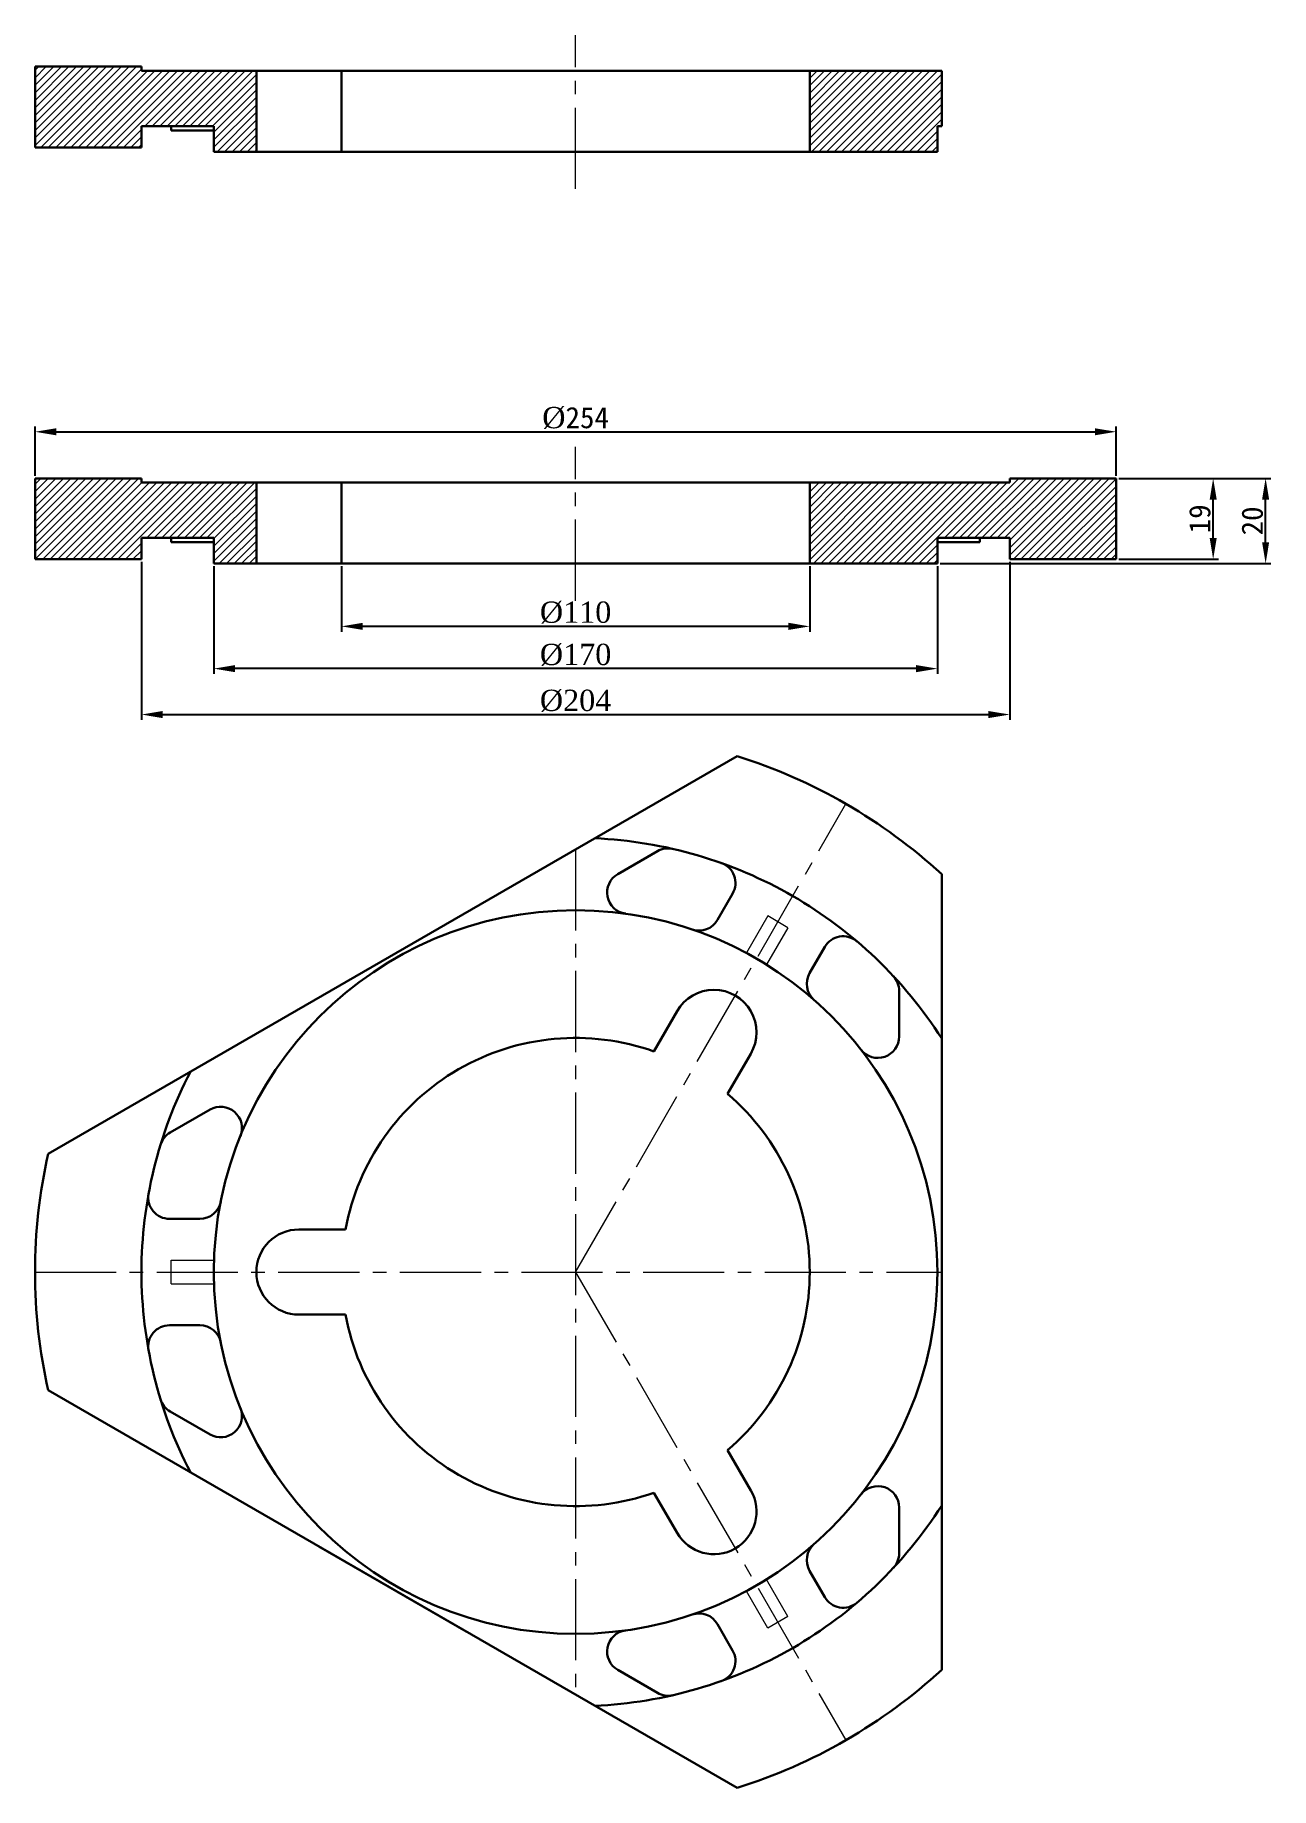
# Model space of a CAD drawing. Header units: inches. Extents: x -20 to 18950, y -1047 to 2551.
# Drawn here: x 13673.4 to 13963.7, y -310.2 to 101.6 of the extents above; entities that cross this region are included whole.
import ezdxf

# ---------------------------------------------------------------- set-up
doc = ezdxf.new("R2010")
doc.units = ezdxf.units.IN
doc.header["$MEASUREMENT"] = 0
doc.header["$PDSIZE"] = -5
doc.linetypes.add('CENTER2', pattern=[28.574999, 19.049999, -3.175, 3.175, -3.175])
doc.layers.get('0').update_dxf_attribs({"lineweight": 30})
doc.layers.get('Defpoints').update_dxf_attribs({"lineweight": 18})
for name, color, linetype, lineweight in [('cen', 1, 'CENTER2', 20), ('dim', 5, 'Continuous', 20), ('hat', 3, 'Continuous', 20)]:
    doc.layers.add(name, color=color, linetype=linetype, lineweight=lineweight)
doc.styles.get("Standard").update_dxf_attribs({"font": ''})
doc.styles.get('Standard').set_extended_font_data('宋体')
doc.dimstyles.new('ISO-25', dxfattribs={"dimtxt": 5, "dimasz": 5, "dimexe": 1.25, "dimexo": 0.625, "dimtad": 1, "dimdsep": 46, "dimtxsty": 'Standard', "dimcen": 2.5, "dimdle": 10, "dimadec": 0, "dimazin": 0, "dimtfac": 1, "dimtmove": 0, "dimatfit": 3, "dimfxl": 1, "dimtolj": 1, "dimarcsym": 0})

msp = doc.modelspace()

# ---------------------------------------------------------------- blocks, each defined once
blk = doc.blocks.new('*D45')
at = {"layer": 'Defpoints', "color": 0, "transparency": 16777216}
for p in [(13927.35, 8.44), (13673.35, -2.51), (13927.35, -2.51)]:
    blk.add_point(p, dxfattribs=at)
at = {"layer": 'dim', "color": 0, "linetype": 'Continuous', "lineweight": -2, "transparency": 16777216}
for p, q in [((13673.35, -1.88), (13673.35, 9.69)), ((13678.35, 8.44), (13922.35, 8.44)), ((13927.35, -1.88), (13927.35, 9.69))]:
    blk.add_line(p, q, dxfattribs=at)
at = {"layer": 'dim', "color": 0, "transparency": 16777216}
for points in [[(13678.35, 9.27), (13678.35, 7.61), (13673.35, 8.44)], [(13922.35, 9.27), (13922.35, 7.61), (13927.35, 8.44)]]:
    blk.add_solid(points, dxfattribs=at)
at = {"layer": 'dim', "color": 0, "transparency": 16777216, "insert": (13800.35, 11.67), "char_height": 5, "attachment_point": 5}
blk.add_mtext('\\A1;{\\fTimes New Roman|b0|i0|c0|p18;%%C}254', dxfattribs=at)
blk = doc.blocks.new('*D46')
at = {"layer": 'Defpoints', "color": 0, "transparency": 16777216}
for p in [(13745.35, -22.51), (13855.35, -22.51), (13745.35, -37.28)]:
    blk.add_point(p, dxfattribs=at)
at = {"layer": 'dim', "color": 0, "linetype": 'Continuous', "lineweight": -2, "transparency": 16777216}
for p, q in [((13745.35, -23.13), (13745.35, -38.53)), ((13855.35, -23.13), (13855.35, -38.53)), ((13850.35, -37.28), (13750.35, -37.28))]:
    blk.add_line(p, q, dxfattribs=at)
at = {"layer": 'dim', "color": 0, "transparency": 16777216}
for points in [[(13750.35, -36.44), (13750.35, -38.11), (13745.35, -37.28)], [(13850.35, -36.44), (13850.35, -38.11), (13855.35, -37.28)]]:
    blk.add_solid(points, dxfattribs=at)
at = {"layer": 'dim', "color": 0, "transparency": 16777216, "insert": (13800.35, -34.04), "char_height": 5, "attachment_point": 5}
blk.add_mtext('\\A1;{\\fTimes New Roman|b0|i0|c0|p18;%%C110}', dxfattribs=at)
blk = doc.blocks.new('*D47')
at = {"layer": 'Defpoints', "color": 0, "transparency": 16777216}
for p in [(13927.35, -2.51), (13950.14, -2.51), (13927.35, -21.51)]:
    blk.add_point(p, dxfattribs=at)
at = {"layer": 'dim', "color": 0, "linetype": 'Continuous', "lineweight": -2, "transparency": 16777216}
for p, q in [((13927.98, -2.51), (13951.39, -2.51)), ((13950.14, -16.51), (13950.14, -7.51)), ((13927.98, -21.51), (13951.39, -21.51))]:
    blk.add_line(p, q, dxfattribs=at)
at = {"layer": 'dim', "color": 0, "transparency": 16777216}
for points in [[(13949.31, -7.51), (13950.97, -7.51), (13950.14, -2.51)], [(13949.31, -16.51), (13950.97, -16.51), (13950.14, -21.51)]]:
    blk.add_solid(points, dxfattribs=at)
at = {"layer": 'dim', "color": 0, "transparency": 16777216, "insert": (13947.02, -12.01), "char_height": 5, "attachment_point": 5, "rotation": 90}
blk.add_mtext('\\A1;19', dxfattribs=at)
blk = doc.blocks.new('*D48')
at = {"layer": 'Defpoints', "color": 0, "transparency": 16777216}
for p in [(13927.35, -2.51), (13962.46, -2.51), (13885.35, -22.51)]:
    blk.add_point(p, dxfattribs=at)
at = {"layer": 'dim', "color": 0, "linetype": 'Continuous', "lineweight": -2, "transparency": 16777216}
for p, q in [((13927.98, -2.51), (13963.71, -2.51)), ((13962.46, -17.51), (13962.46, -7.51)), ((13885.98, -22.51), (13963.71, -22.51))]:
    blk.add_line(p, q, dxfattribs=at)
at = {"layer": 'dim', "color": 0, "transparency": 16777216}
for points in [[(13961.63, -7.51), (13963.29, -7.51), (13962.46, -2.51)], [(13961.63, -17.51), (13963.29, -17.51), (13962.46, -22.51)]]:
    blk.add_solid(points, dxfattribs=at)
at = {"layer": 'dim', "color": 0, "transparency": 16777216, "insert": (13959.34, -12.51), "char_height": 5, "attachment_point": 5, "rotation": 90}
blk.add_mtext('\\A1;20', dxfattribs=at)
blk = doc.blocks.new('*D49')
at = {"layer": 'Defpoints', "color": 0, "transparency": 16777216}
for p in [(13715.35, -22.51), (13885.35, -22.51), (13715.35, -47.21)]:
    blk.add_point(p, dxfattribs=at)
at = {"layer": 'dim', "color": 0, "linetype": 'Continuous', "lineweight": -2, "transparency": 16777216}
for p, q in [((13715.35, -23.13), (13715.35, -48.46)), ((13885.35, -23.13), (13885.35, -48.46)), ((13880.35, -47.21), (13720.35, -47.21))]:
    blk.add_line(p, q, dxfattribs=at)
at = {"layer": 'dim', "color": 0, "transparency": 16777216}
for points in [[(13720.35, -46.37), (13720.35, -48.04), (13715.35, -47.21)], [(13880.35, -46.37), (13880.35, -48.04), (13885.35, -47.21)]]:
    blk.add_solid(points, dxfattribs=at)
at = {"layer": 'dim', "color": 0, "transparency": 16777216, "insert": (13800.35, -43.97), "char_height": 5, "attachment_point": 5}
blk.add_mtext('\\A1;{\\fTimes New Roman|b0|i0|c0|p18;%%C170}', dxfattribs=at)
blk = doc.blocks.new('*D50')
at = {"layer": 'Defpoints', "color": 0, "transparency": 16777216}
for p in [(13698.35, -21.51), (13902.35, -21.51), (13902.35, -57.99)]:
    blk.add_point(p, dxfattribs=at)
at = {"layer": 'dim', "color": 0, "linetype": 'Continuous', "lineweight": -2, "transparency": 16777216}
for p, q in [((13698.35, -22.13), (13698.35, -59.24)), ((13902.35, -22.13), (13902.35, -59.24)), ((13703.35, -57.99), (13897.35, -57.99))]:
    blk.add_line(p, q, dxfattribs=at)
at = {"layer": 'dim', "color": 0, "transparency": 16777216}
for points in [[(13703.35, -57.16), (13703.35, -58.83), (13698.35, -57.99)], [(13897.35, -57.16), (13897.35, -58.83), (13902.35, -57.99)]]:
    blk.add_solid(points, dxfattribs=at)
at = {"layer": 'dim', "color": 0, "transparency": 16777216, "insert": (13800.35, -54.76), "char_height": 5, "attachment_point": 5}
blk.add_mtext('\\A1;{\\fTimes New Roman|b0|i0|c0|p18;%%C204}', dxfattribs=at)

# ---------------------------------------------------------------- dimensions: what is measured, and where the dimension line sits
at = {"layer": 'dim'}
dim = msp.add_linear_dim(base=(13927.354, 8.441), p1=(13673.354, -2.508), p2=(13927.354, -2.508), text='{\\fTimes New Roman|b0|i0|c0|p18;%%C}<>', dimstyle='ISO-25', dxfattribs=at)
dim.commit()
dim.dimension.update_dxf_attribs({"geometry": '*D45', "text_midpoint": (13800.354, 8.441), "dimtype": 160})
for base, p1, picture, middle in [((13962.461, -2.508), (13885.354, -22.508), '*D48', (13959.336, -12.508)), ((13950.141, -2.508), (13927.354, -21.508), '*D47', (13947.016, -12.008))]:
    dim = msp.add_linear_dim(base=base, p1=p1, p2=(13927.354, -2.508), angle=90, dimstyle='ISO-25', dxfattribs=at)
    dim.commit()
    dim.dimension.update_dxf_attribs({"geometry": picture, "text_midpoint": middle})
for base, p1, p2, picture, middle in [((13902.354, -57.992), (13698.354, -21.508), (13902.354, -21.508), '*D50', (13800.354, -54.759)), ((13715.354, -47.206), (13885.354, -22.508), (13715.354, -22.508), '*D49', (13800.354, -43.972)), ((13745.354, -37.278), (13855.354, -22.508), (13745.354, -22.508), '*D46', (13800.354, -34.045))]:
    dim = msp.add_linear_dim(base=base, p1=p1, p2=p2, text='{\\fTimes New Roman|b0|i0|c0|p18;%%C<>}', dimstyle='ISO-25', dxfattribs=at)
    dim.commit()
    dim.dimension.update_dxf_attribs({"geometry": picture, "text_midpoint": middle})

# ---------------------------------------------------------------- hatches: boundary and pattern name
at = {"layer": 'hat'}
h = msp.add_hatch(dxfattribs=at)
h.set_pattern_fill('ANSI31', color=256, scale=10)
h.paths.add_polyline_path([(13725.354, 93.245), (13698.354, 93.245), (13698.354, 94.245), (13673.354, 94.245), (13673.354, 75.245), (13698.354, 75.245), (13698.354, 80.245), (13715.354, 80.245), (13715.354, 74.245), (13725.354, 74.245)])
h.paths.add_polyline_path([(13885.354, 80.245), (13886.354, 80.245), (13886.354, 93.245), (13855.354, 93.245), (13855.354, 74.245), (13885.354, 74.245)])
h = msp.add_hatch(dxfattribs=at)
h.set_pattern_fill('ANSI31', color=256, scale=10)
h.paths.add_polyline_path([(13725.354, -3.508), (13698.354, -3.508), (13698.354, -2.508), (13673.354, -2.508), (13673.354, -21.508), (13698.354, -21.508), (13698.354, -16.508), (13715.354, -16.508), (13715.354, -22.508), (13725.354, -22.508)])
h.paths.add_polyline_path([(13927.354, -2.508), (13902.354, -2.508), (13902.354, -3.508), (13855.354, -3.508), (13855.354, -22.508), (13885.354, -22.508), (13885.354, -16.508), (13902.354, -16.508), (13902.354, -21.508), (13927.354, -21.508)])

# ---------------------------------------------------------------- linework, layer by layer
for p, q in [((13673.354, 75.245), (13673.354, 94.245)), ((13698.354, 94.245), (13673.354, 94.245)), ((13698.354, 93.245), (13698.354, 94.245)), ((13886.354, 93.245), (13698.354, 93.245)), ((13725.354, 74.245), (13725.354, 93.245)), ((13745.354, 78.245), (13745.354, 93.245)), ((13745.354, 74.245), (13745.354, 93.245)), ((13855.354, 74.245), (13855.354, 93.245)), ((13886.354, 80.245), (13886.354, 93.245)), ((13698.354, 75.245), (13698.354, 80.245)), ((13715.354, 80.245), (13698.354, 80.245)), ((13705.354, 79.245), (13705.354, 80.245)), ((13715.354, 79.245), (13705.354, 79.245)), ((13715.354, 79.245), (13715.354, 80.245)), ((13715.354, 74.245), (13715.354, 80.245)), ((13715.354, 74.245), (13715.354, 80.245)), ((13885.354, 80.245), (13886.354, 80.245)), ((13885.354, 74.245), (13885.354, 80.245)), ((13885.354, 74.245), (13885.354, 80.245)), ((13698.354, 75.245), (13673.354, 75.245)), ((13715.354, 74.245), (13800.354, 74.245)), ((13885.354, 74.245), (13800.354, 74.245)), ((13673.354, -21.508), (13673.354, -2.508)), ((13698.354, -2.508), (13673.354, -2.508)), ((13698.354, -3.508), (13698.354, -2.508)), ((13902.354, -3.508), (13698.354, -3.508)), ((13725.354, -22.508), (13725.354, -3.508)), ((13745.354, -18.508), (13745.354, -3.508)), ((13745.354, -22.508), (13745.354, -3.508)), ((13855.354, -22.508), (13855.354, -3.508)), ((13927.354, -2.508), (13902.354, -2.508)), ((13902.354, -3.508), (13902.354, -2.508)), ((13927.354, -21.508), (13927.354, -2.508)), ((13698.354, -21.508), (13698.354, -16.508)), ((13715.354, -16.508), (13698.354, -16.508)), ((13705.354, -17.508), (13705.354, -16.508)), ((13715.354, -17.508), (13705.354, -17.508)), ((13715.354, -17.508), (13715.354, -16.508)), ((13715.354, -22.508), (13715.354, -16.508)), ((13715.354, -22.508), (13715.354, -16.508)), ((13885.354, -16.508), (13902.354, -16.508)), ((13885.354, -17.508), (13885.354, -16.508)), ((13885.354, -22.508), (13885.354, -16.508)), ((13885.354, -22.508), (13885.354, -16.508)), ((13885.354, -17.508), (13895.354, -17.508)), ((13895.354, -17.508), (13895.354, -16.508)), ((13902.354, -21.508), (13902.354, -16.508)), ((13698.354, -21.508), (13673.354, -21.508)), ((13715.354, -22.508), (13800.354, -22.508)), ((13885.354, -22.508), (13800.354, -22.508)), ((13902.354, -21.508), (13927.354, -21.508)), ((13838.285, -67.757), (13676.424, -161.207)), ((13810.253, -95.488), (13819.591, -90.097)), ((13886.354, -282.411), (13886.354, -95.509)), ((13837.233, -100.084), (13833.67, -106.255)), ((13858.884, -112.584), (13855.321, -118.755)), ((13876.354, -133.652), (13876.354, -122.869)), ((13824.194, -127.668), (13818.736, -137.123)), ((13841.515, -137.668), (13836.056, -147.123)), ((13714.456, -150.796), (13705.118, -156.187)), ((13704.946, -176.46), (13712.072, -176.46)), ((13735.354, -178.96), (13746.271, -178.96)), ((13704.946, -201.46), (13712.072, -201.46)), ((13735.354, -198.96), (13746.271, -198.96)), ((13838.285, -310.163), (13676.424, -216.713)), ((13714.456, -227.124), (13705.118, -221.733)), ((13841.515, -240.252), (13836.056, -230.797)), ((13824.194, -250.252), (13818.736, -240.797)), ((13876.354, -244.268), (13876.354, -255.051)), ((13774.675, -273.438), (13740.034, -253.438)), ((13858.884, -265.336), (13855.321, -259.165)), ((13837.233, -277.836), (13833.67, -271.665)), ((13810.253, -282.432), (13819.591, -287.823))]:
    msp.add_line(p, q)
msp.add_circle((13800.354, -188.96), 85)
for centre, radius, start, end in [((13800.354, -188.96), 127, 47.37747, 72.62253), ((13800.354, -188.96), 102, 60, 87.4729), ((13822.091, -94.427), 5, 77.05086, 120), ((13832.903, -97.584), 5, 330, 70.39378), ((13812.753, -99.818), 5, 120, 262.0818), ((13800.354, -188.96), 102, 32.5271, 60), ((13829.34, -103.755), 5, 251.21227, 330), ((13863.214, -115.084), 5, 49.60622, 150), ((13859.651, -121.255), 5, 150, 228.78773), ((13832.854, -132.668), 10, 330, 150), ((13871.354, -122.869), 5, 0, 42.94914), ((13800.354, -188.96), 55, 70.47568, 169.52432), ((13871.354, -133.652), 5, 217.9182, 0), ((13800.354, -188.96), 102, 152.5271, 180), ((13800.354, -188.96), 55, 310.47568, 49.52432), ((13716.956, -155.126), 5, 337.9182, 120), ((13707.618, -160.518), 5, 120, 162.94914), ((13800.354, -188.96), 127, 167.37747, 192.62253), ((13704.946, -171.46), 5, 169.60622, 270), ((13712.072, -171.46), 5, 270, 348.78773), ((13735.354, -188.96), 10, 90, 270), ((13800.354, -188.96), 102, 180, 207.4729), ((13704.946, -206.46), 5, 90, 190.39378), ((13712.072, -206.46), 5, 11.21227, 90), ((13800.354, -188.96), 55, 190.47568, 289.52432), ((13707.618, -217.402), 5, 197.05086, 240), ((13716.956, -222.794), 5, 240, 22.0818), ((13832.854, -245.252), 10, 210, 30), ((13871.354, -244.268), 5, 0, 142.0818), ((13800.354, -188.96), 102, 300, 327.4729), ((13859.651, -256.665), 5, 131.21227, 210), ((13871.354, -255.051), 5, 317.05086, 0), ((13863.214, -262.836), 5, 210, 310.39378), ((13829.34, -274.165), 5, 30, 108.78773), ((13812.753, -278.102), 5, 97.9182, 240), ((13800.354, -188.96), 102, 272.5271, 300), ((13832.903, -280.336), 5, 289.60622, 30), ((13800.354, -188.96), 127, 287.37747, 312.62253), ((13822.091, -283.493), 5, 240, 282.94914)]:
    msp.add_arc(centre, radius, start, end)
at = {"layer": 'cen'}
for p, q in [((13800.354, 65.505), (13800.354, 101.64)), ((13800.354, -31.248), (13800.354, 4.887)), ((13800.354, -188.96), (13863.854, -78.975)), ((13800.354, -89.656), (13800.354, -288.264)), ((13673.354, -188.96), (13886.354, -188.96)), ((13800.354, -188.96), (13863.854, -298.945))]:
    msp.add_line(p, q, dxfattribs=at)
at = {"layer": 'dim'}
for p, q in [((13845.473, -105.313), (13840.473, -113.973)), ((13850.236, -108.063), (13845.473, -105.313)), ((13850.236, -108.063), (13845.236, -116.723)), ((13845.236, -116.723), (13840.473, -113.973)), ((13705.354, -186.21), (13715.354, -186.21)), ((13705.354, -191.71), (13705.354, -186.21)), ((13715.354, -191.71), (13715.354, -186.21)), ((13705.354, -191.71), (13715.354, -191.71)), ((13850.236, -269.857), (13845.236, -261.197)), ((13845.473, -272.607), (13840.473, -263.947)), ((13850.236, -269.857), (13845.473, -272.607))]:
    msp.add_line(p, q, dxfattribs=at)

msp.set_redraw_order([(e.dxf.handle, doc.entitydb.next_handle()) for e in msp.query("TEXT MTEXT ATTDEF DIMENSION ARC_DIMENSION")])  # texts and dimensions are drawn at this point

doc.saveas('drawing.dxf')
